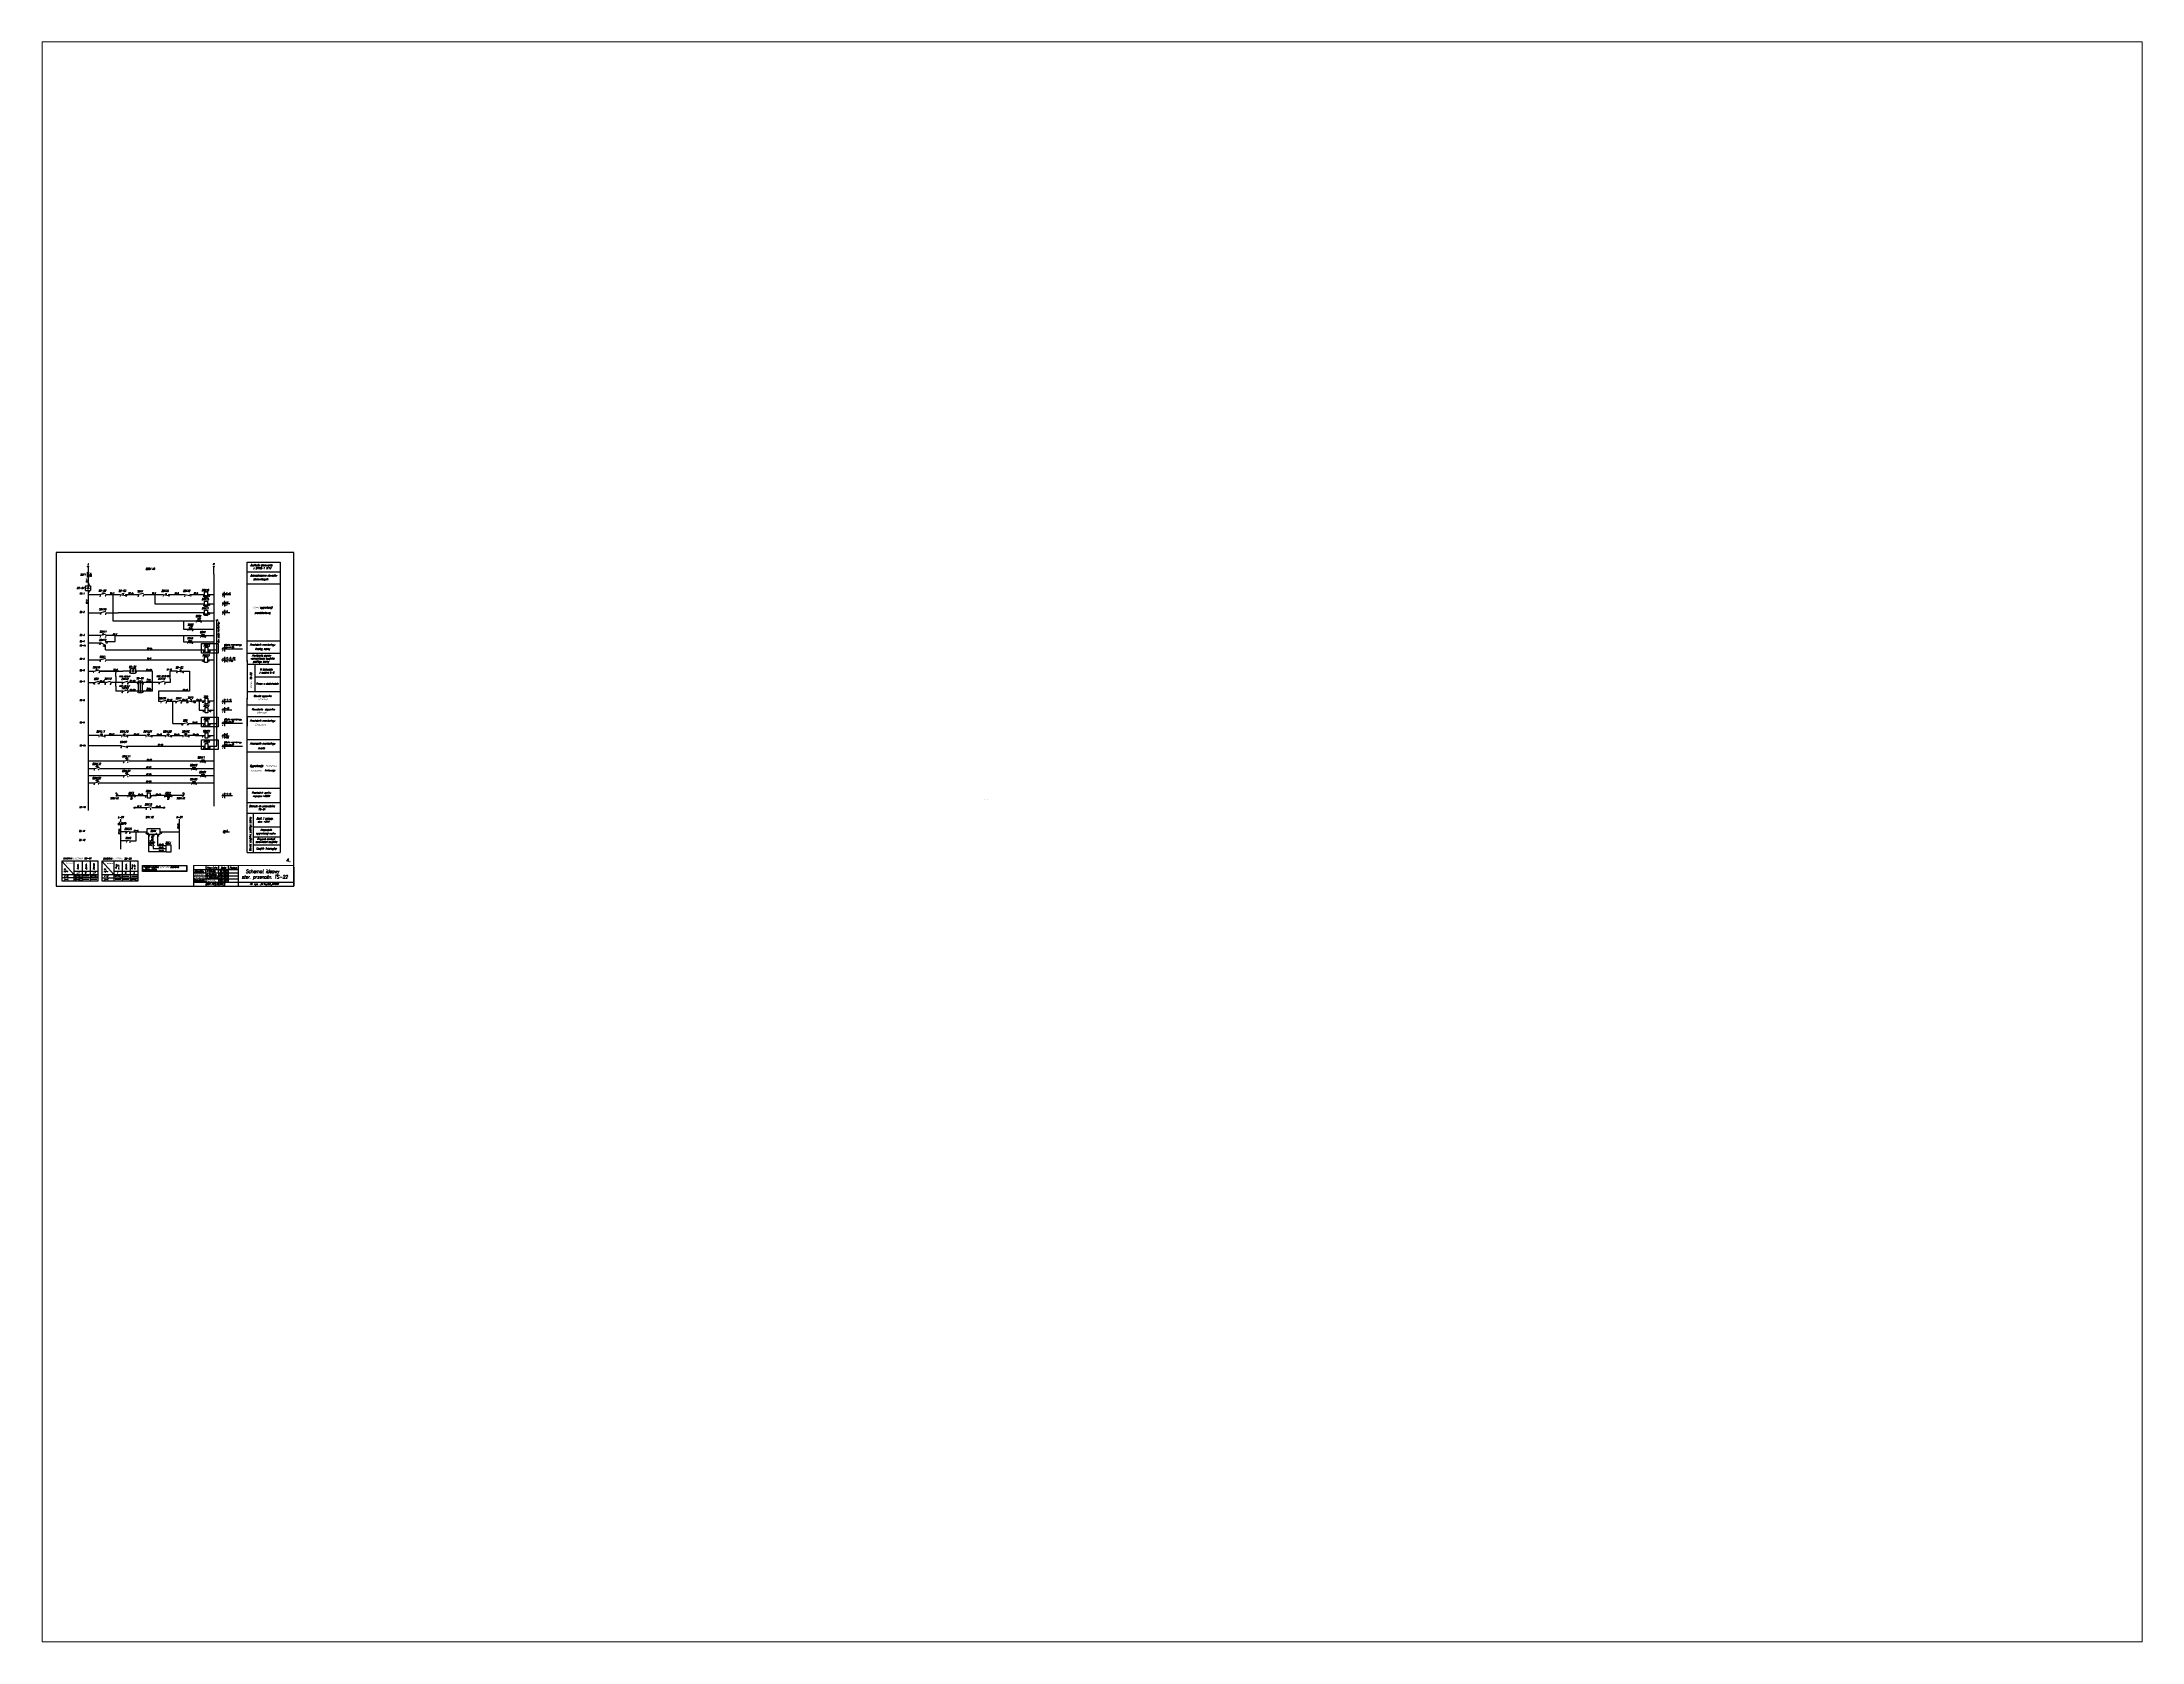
# Paper-space layout 'Arkusz1' of a CAD drawing. Extents: x 1.05 to 9.45, y 0.8 to 7.2.
# The model-space entities are those that its viewports show. They can reach past a viewport. Long polylines and large blocks are cut down to what shows.
import ezdxf
from ezdxf.enums import TextEntityAlignment as Align

# ---------------------------------------------------------------- set-up
doc = ezdxf.new("R2010")
doc.units = 0
doc.header["$MEASUREMENT"] = 0
doc.linetypes.add('DASHED2', pattern=[9.525, 6.35, -3.175])
doc.layers.get('0').update_dxf_attribs({"linetype": 'CONTINUOUS'})
doc.layers.add('LINIE', color=4, linetype='CONTINUOUS')
doc.layers.add('STYKI', color=4, linetype='CONTINUOUS')
doc.styles.add('ROMAND', font='romand', dxfattribs={"width": 0.9, "oblique": 15, "height": 3.5})
doc.styles.add('ROMANS', font='romans', dxfattribs={"width": 0.9, "oblique": 15, "height": 1.5})

msp = doc.modelspace()

# ---------------------------------------------------------------- linework, layer by layer
at = {"color": 7}
for p, q in [((278.4, 551.9), (278.4, 564.2)), ((337.6, 573), (395.7, 573)), ((337.6, 397.4), (337.6, 573)), ((395.5, 573), (395.5, 394.4)), ((53.3, 526.7), (54.7, 526.7)), ((55.9, 528.9), (57.3, 528.9)), ((55.9, 528.9), (55.9, 524.6)), ((57.4, 526.7), (58.8, 526.7)), ((58.7, 550.7), (63, 550.7)), ((296.9, 520.3), (296.9, 510.7)), ((337.6, 555.9), (395.7, 555.9)), ((337.6, 534.7), (395.7, 534.7)), ((56, 515.5), (78.5, 515.5)), ((56, 483.4), (78.5, 483.4)), ((81.7, 518.9), (84.3, 518.9)), ((81.7, 518.4), (81.7, 518.9)), ((82.7, 518.9), (82.7, 516.5)), ((83.3, 518.9), (83.3, 516.7)), ((84.3, 518.9), (84.3, 518.4)), ((87, 515.5), (113.1, 515.5)), ((87, 483.4), (109.5, 483.4)), ((99.9, 515.5), (99.9, 469.3)), ((159.7, 483.4), (109.5, 483.4)), ((113.1, 515.5), (113.1, 515.5)), ((116.7, 517.4), (119.4, 517.4)), ((116.7, 516.8), (116.7, 517.4)), ((117.8, 517.4), (117.8, 514.7)), ((118.3, 517.4), (118.3, 514.6)), ((119.4, 517.4), (119.4, 516.8)), ((122.2, 515.5), (122.2, 513.9)), ((122.2, 515.5), (145.3, 515.5)), ((153.8, 515.5), (188.9, 515.5)), ((262.2, 483.4), (159.7, 483.4)), ((174.3, 515.5), (174.3, 499.4)), ((174.3, 499.4), (262.2, 499.4)), ((188.9, 515.5), (188.9, 515.5)), ((193.6, 517.5), (193.6, 514.7)), ((194.1, 517.5), (194.1, 514.6)), ((198, 515.5), (198, 513.9)), ((198, 515.5), (227.1, 515.5)), ((236.2, 515.5), (236.2, 513.9)), ((236.2, 515.5), (262.2, 515.5)), ((267, 513.8), (262.2, 510.6)), ((262.2, 513.8), (267, 510.6)), ((262.2, 513.8), (267, 513.8)), ((262.2, 497.8), (267, 497.8)), ((262.2, 497.8), (267, 494.6)), ((267, 497.8), (262.2, 494.6)), ((267, 515.5), (278.4, 515.5)), ((267, 515.5), (269.9, 515.5)), ((267, 499.4), (278.4, 499.4)), ((267, 499.4), (269.7, 499.4)), ((269.9, 483.4), (267, 483.4)), ((267, 483.4), (278.4, 483.4)), ((293.2, 515.5), (306.6, 515.5)), ((293.3, 499.7), (306.6, 499.7)), ((293.3, 483.8), (306.6, 483.8)), ((297, 504.4), (297, 494.8)), ((297, 488.6), (297, 479)), ((305.6, 515.5), (308.4, 515.5)), ((82.4, 446.1), (82.4, 444.2)), ((83, 446.2), (83, 444.3)), ((99.9, 469.3), (159.7, 469.3)), ((159.7, 469.3), (249.6, 469.3)), ((225, 469.3), (225, 454.6)), ((225, 454.6), (234.7, 454.6)), ((234.7, 458.3), (239.9, 459.8)), ((234.7, 458.3), (236.5, 455.7)), ((239.9, 459.8), (238.4, 455.7)), ((240.1, 454.6), (278.4, 454.6)), ((249.5, 473), (254.7, 474.5)), ((249.5, 473), (251.3, 470.4)), ((254.7, 474.5), (253.1, 470.4)), ((254.9, 469.3), (278.4, 469.3)), ((254.9, 469.3), (257, 469.3)), ((267, 481.7), (262.2, 478.6)), ((262.2, 481.7), (267, 478.6)), ((262.2, 481.7), (267, 481.7)), ((285.4, 471.8), (282.7, 468.6)), ((78.5, 443.2), (56, 443.2)), ((56, 430.5), (78.5, 430.5)), ((104.1, 443.2), (87, 443.2)), ((87, 432.6), (104.1, 432.6)), ((87.1, 418), (87.1, 426)), ((87.1, 418), (263, 418)), ((104.1, 432.6), (104.1, 443.2)), ((104.1, 443.2), (257, 443.2)), ((225, 443.2), (225, 432.4)), ((225, 432.4), (232.4, 432.4)), ((230.1, 432.4), (234.4, 432.4)), ((232.4, 432.4), (234.4, 432.4)), ((234.4, 434.6), (238.7, 430.3)), ((238.7, 434.6), (234.4, 430.3)), ((238.7, 432.4), (278.4, 432.4)), ((257, 445.3), (261.3, 441.1)), ((261.3, 445.3), (257, 441.1)), ((261.3, 443.2), (262.4, 443.2)), ((261.3, 443.2), (264.5, 443.2)), ((262.4, 443.2), (278.4, 443.2)), ((267.8, 418), (284.1, 418)), ((292.3, 419.7), (328.8, 419.7)), ((297, 428), (297, 414.8)), ((337.6, 433.7), (395.5, 433.7)), ((337.6, 411.9), (395.5, 411.9)), ((56, 400.6), (78.5, 400.6)), ((56, 399.1), (56, 330.6)), ((56, 380.5), (66.8, 380.5)), ((70.7, 383.9), (70.7, 381.4)), ((71.2, 383.9), (71.2, 381.6)), ((110.2, 380.5), (75.3, 380.5)), ((75.5, 380.5), (110.2, 380.5)), ((110.2, 380.5), (75.5, 380.5)), ((87, 400.6), (262.2, 400.6)), ((105.4, 379.9), (105.4, 377.8)), ((105.4, 370.9), (105.4, 377.8)), ((110.2, 380.5), (117.3, 380.5)), ((131.1, 380.5), (117.3, 380.5)), ((132.8, 380.6), (134.1, 380.6)), ((135.4, 382.5), (136.7, 382.5)), ((135.4, 382.5), (135.4, 378.3)), ((136.8, 380.6), (138.2, 380.6)), ((170.1, 380.5), (139.8, 380.5)), ((170.1, 345.1), (170.1, 380.5)), ((201.3, 380.6), (214, 380.6)), ((201.3, 366), (201.3, 380.5)), ((218.2, 381.9), (218.2, 382.4)), ((218.2, 382.4), (220.9, 382.4)), ((219.3, 382.4), (219.3, 379.6)), ((219.8, 382.4), (219.8, 379.5)), ((220.9, 382.4), (220.9, 381.9)), ((223.1, 380.5), (223.1, 378.9)), ((223.1, 380.5), (235.2, 380.5)), ((267, 400.6), (278.4, 400.6)), ((278.4, 399.1), (278.4, 332)), ((291.8, 400.4), (316.9, 400.4)), ((297, 405.5), (297, 395.8)), ((337.6, 399.1), (337.6, 332.8)), ((337.6, 392.4), (395.5, 392.4)), ((350.9, 392.4), (350.9, 344.5)), ((395.5, 399.1), (395.5, 332.8)), ((56, 360.3), (66.8, 360.3)), ((65.7, 360.3), (66.8, 360.3)), ((87.1, 360.3), (75.3, 360.3)), ((117.3, 360.2), (95.5, 360.2)), ((105.4, 370.9), (105.4, 362.4)), ((105.4, 362.4), (105.4, 360.4)), ((105.4, 353.6), (105.4, 360.5)), ((105.4, 353.6), (105.4, 345.1)), ((117.3, 345.1), (105.4, 345.1)), ((145.2, 360.3), (125.9, 360.3)), ((145.2, 345.1), (126.1, 345.1)), ((146.5, 360.1), (147.5, 360.1)), ((146.5, 345.5), (147.5, 345.5)), ((148.4, 361.6), (148.4, 343.6)), ((148.4, 361.6), (149.5, 361.6)), ((149.6, 360.1), (150.6, 360.1)), ((149.6, 345.5), (150.6, 345.5)), ((182.4, 360.3), (151.8, 360.3)), ((170.1, 345.1), (151.8, 345.1)), ((180.4, 345.2), (180.4, 326.9)), ((201.3, 360.3), (191.4, 360.3)), ((201.3, 366), (201.3, 361)), ((201.3, 363), (201.3, 360.3)), ((337.6, 344.5), (395.5, 344.5)), ((350.9, 370.2), (395.5, 370.2)), ((395.5, 349.6), (395.5, 59.8)), ((56, 332.9), (56, 331.7)), ((56, 319.9), (56, 235.2)), ((185.2, 326.9), (180.4, 326.9)), ((206, 326.9), (194.2, 326.9)), ((211.7, 326.9), (199.3, 326.9)), ((206.2, 287.7), (206.1, 326.9)), ((220.2, 327.6), (232, 327.6)), ((232, 327.6), (233, 327.6)), ((237.7, 329.7), (237.7, 330.7)), ((239.3, 329.7), (237.7, 329.7)), ((237.7, 326.8), (237.7, 328.1)), ((237.7, 328.1), (239.3, 328.1)), ((239.3, 328.6), (239.3, 329.7)), ((239.3, 328.1), (239.3, 328.6)), ((242.1, 327.6), (262.8, 327.6)), ((242.1, 327.6), (242.1, 326)), ((252.3, 328.3), (252.3, 311.4)), ((252.3, 311.4), (263, 311.4)), ((267.6, 327.6), (279, 327.6)), ((267.8, 311.4), (279, 311.4)), ((267.8, 311.4), (269.6, 311.4)), ((292.3, 326.8), (310.2, 326.8)), ((292.3, 311.7), (310.2, 311.7)), ((297, 331.6), (297, 321.9)), ((297, 316.5), (297, 306.8)), ((337.6, 332.9), (337.6, 330.8)), ((337.6, 297.9), (337.6, 332.5)), ((337.6, 320.8), (395.5, 320.8)), ((337.6, 59.8), (337.6, 302.7)), ((337.6, 300.3), (395.5, 300.3)), ((337.6, 297.9), (337.6, 283.2)), ((75.1, 266.7), (56, 266.7)), ((80.2, 267.4), (80.2, 265.7)), ((115.2, 266.7), (84.3, 266.7)), ((84.3, 266.7), (84.3, 265.1)), ((110.8, 266.7), (110.8, 266.7)), ((120.2, 267.4), (120.2, 265.7)), ((124.3, 266.7), (124.3, 265.1)), ((158.2, 266.7), (124.3, 266.7)), ((163.2, 267.6), (163.2, 265.8)), ((167.3, 266.7), (167.3, 265.1)), ((167.3, 266.7), (192.8, 266.7)), ((197.8, 267.6), (197.8, 265.8)), ((201.9, 266.7), (223.6, 266.7)), ((201.9, 266.7), (201.9, 265.1)), ((206.2, 287.7), (223.7, 287.7)), ((228.7, 268), (228.7, 265.8)), ((232.6, 266.7), (232.6, 265.1)), ((245.2, 266.5), (232.6, 266.5)), ((232.8, 287.7), (263, 287.7)), ((245.2, 266.5), (263, 266.5)), ((267.8, 287.7), (284.1, 287.7)), ((267.8, 266.5), (278.4, 266.5)), ((278.4, 290.1), (278.4, 286.6)), ((292.3, 288.1), (328.8, 288.1)), ((292.3, 266), (305.6, 266)), ((297, 296.3), (297, 283.2)), ((297, 270.7), (297, 261.1)), ((115.2, 248.1), (56, 248.1)), ((110.8, 248.1), (110.8, 248.1)), ((124.3, 247.9), (263, 247.9)), ((124.3, 247.9), (124.3, 246.5)), ((124.6, 224.8), (124.6, 222.7)), ((261.3, 223.7), (257, 219.5)), ((257, 223.7), (261.3, 219.5)), ((267.8, 247.9), (284, 247.9)), ((292.3, 247.5), (328.8, 247.5)), ((297, 255.8), (297, 242.7)), ((337.6, 259.5), (395.5, 259.5)), ((337.6, 237.9), (395.5, 237.9)), ((56, 221.6), (120.2, 221.6)), ((56, 208.4), (67.8, 208.4)), ((56, 195.9), (120.2, 195.9)), ((72.3, 211.2), (72.3, 209.5)), ((72.3, 186), (72.3, 184.2)), ((76.3, 208.4), (239.9, 208.4)), ((124.4, 198.9), (124.4, 197)), ((128.7, 221.6), (257, 221.6)), ((128.7, 195.9), (257, 195.9)), ((232.4, 208.4), (236.7, 208.4)), ((236.7, 208.4), (241, 208.4)), ((241, 210.5), (245.3, 206.2)), ((245.3, 210.5), (241, 206.2)), ((245.3, 208.4), (257, 208.4)), ((257, 208.4), (278.4, 208.4)), ((261.3, 198.1), (257, 193.8)), ((257, 198.1), (261.3, 193.8)), ((261.3, 221.6), (278.4, 221.6)), ((261.3, 221.6), (264.5, 221.6)), ((261.3, 195.9), (278.4, 195.9)), ((261.3, 195.9), (264.5, 195.9)), ((56, 183.1), (67.8, 183.1)), ((76.3, 183.1), (239.9, 183.1)), ((108.6, 162.1), (105.9, 159)), ((108.3, 160.6), (160.9, 160.6)), ((130.9, 156.2), (135.1, 156.2)), ((165.7, 160.6), (176.9, 160.6)), ((223, 160.6), (170.4, 160.6)), ((200.4, 156.2), (196.2, 156.2)), ((225.4, 162.2), (222.7, 159)), ((232.4, 183.1), (236.7, 183.1)), ((236.7, 183.1), (241, 183.1)), ((245.3, 185.2), (241, 181)), ((241, 185.2), (245.3, 181)), ((245.3, 183.1), (257, 183.1)), ((257, 183.1), (257, 183.1)), ((257, 183.1), (278.4, 183.1)), ((292.7, 160.5), (311.6, 160.5)), ((297, 165.3), (297, 155.6)), ((337.6, 173.5), (395.5, 173.5)), ((360, 167), (359.7, 166.5)), ((111, 111.6), (112.3, 112)), ((111.4, 110.4), (111, 111.6)), ((139.7, 140.6), (137, 137.5)), ((139.4, 139.1), (159.7, 139.1)), ((169, 139.1), (189.2, 139.1)), ((191.6, 140.6), (188.9, 137.5)), ((337.6, 147.9), (395.5, 147.9)), ((337.6, 129.1), (395.5, 129.1)), ((348.1, 129.1), (348.1, 59.8)), ((108.8, 110.8), (109.9, 111.2)), ((109.4, 108.9), (112.8, 110.1)), ((109.4, 108.9), (110.1, 109.4)), ((109.4, 108.9), (110.1, 109.3)), ((109.4, 108.9), (110.1, 109.3)), ((109.4, 108.9), (110.2, 109.1)), ((109.4, 108.9), (110.2, 109)), ((109.4, 108.9), (110.2, 109)), ((109.9, 111.2), (110.3, 110.1)), ((110.1, 109.4), (110.2, 109)), ((110.3, 110.1), (111.4, 110.4)), ((124.2, 96.4), (113.5, 96.4)), ((124.2, 80.3), (113.5, 80.3)), ((129.5, 96.4), (148.8, 96.4)), ((129.5, 80.2), (141, 80.2)), ((141, 80.2), (141, 96.4)), ((148.8, 96.4), (160.5, 96.4)), ((163.2, 91.4), (163.2, 61.4)), ((169.8, 78.1), (170.4, 78.1)), ((169.8, 78.1), (169.8, 74.8)), ((169.8, 76.8), (171.9, 76.8)), ((169.8, 76.1), (171.8, 76.1)), ((169.8, 74.8), (170.4, 74.8)), ((171, 78.3), (171, 91.4)), ((172.3, 78.3), (171, 73)), ((171, 78.3), (172.3, 78.3)), ((179, 91.4), (179, 72)), ((183, 96.4), (217.1, 96.4)), ((294.4, 96.5), (306.3, 96.5)), ((297.4, 99.5), (297.4, 93.5)), ((348.1, 105.1), (395.5, 105.1)), ((348.1, 87.7), (395.5, 87.7)), ((375.5, 100.9), (375.1, 100.5)), ((9.8, 44.6), (9.8, 9.7)), ((73.9, 44.6), (9.8, 44.6)), ((9.8, 44.6), (31.2, 21.1)), ((31.2, 44.6), (31.2, 9.7)), ((45.4, 44.6), (45.4, 9.7)), ((59.7, 44.6), (59.7, 9.7)), ((73.9, 9.7), (73.9, 44.6)), ((80.5, 44.5), (80.5, 9.5)), ((144.7, 44.5), (80.5, 44.5)), ((80.5, 44.5), (101.9, 20.9)), ((101.9, 44.5), (101.9, 9.5)), ((116.2, 44.5), (116.2, 9.5)), ((130.4, 44.5), (130.4, 9.5)), ((144.7, 9.5), (144.7, 44.5)), ((163.2, 61.4), (194.3, 61.4)), ((171, 70.6), (171, 73)), ((171, 70.6), (171, 66.7)), ((171, 66.7), (194.3, 66.7)), ((179, 72), (194.3, 72)), ((337.6, 59.8), (395.5, 59.8)), ((348.1, 73), (395.5, 73)), ((9.8, 21.1), (73.9, 21.1)), ((9.8, 15.4), (73.9, 15.4)), ((9.8, 9.7), (16.9, 9.7)), ((16.9, 9.7), (73.9, 9.7)), ((31.2, 26.8), (73.9, 26.8)), ((80.5, 20.9), (144.7, 20.9)), ((80.5, 15.2), (144.7, 15.2)), ((80.5, 9.5), (87.7, 9.5)), ((87.7, 9.5), (144.7, 9.5)), ((101.9, 26.6), (144.7, 26.6)), ((242.2, 29.4), (321.2, 29.4)), ((242.2, 23.8), (321.2, 23.8)), ((242.2, 18.4), (321.3, 18.4)), ((242.2, 12.9), (321.2, 12.9)), ((274.9, 0.5), (274.9, 0.5)), ((274.9, 0.5), (274.9, 0.5)), ((286.4, 36.9), (286.5, 29.4)), ((286.5, 23.8), (286.5, 7.2)), ((304, 36.9), (304, 29.7)), ((304, 23.8), (304, 7.2))]:
    msp.add_line(p, q, dxfattribs=at)
for p, q in [((284, 248), (284, 469)), ((87, 432.6), (87, 431)), ((235.2, 380.5), (235.2, 345.2)), ((202.3, 345.2), (180.4, 345.2)), ((235.2, 345.2), (202.3, 345.2)), ((264.3, 23.8), (264.3, 29.4)), ((286.5, 23.8), (286.5, 29.4)), ((304, 29.7), (304, 23.8))]:
    msp.add_line(p, q)
at = {"linetype": 'DASHED2', "ltscale": 0.5}
for p, q in [((256.7, 429), (286.2, 429)), ((256.7, 412), (256.7, 429)), ((286.2, 412), (256.7, 412)), ((286.2, 429), (286.2, 412)), ((256.7, 281.7), (256.7, 298.7)), ((256.7, 298.7), (286.2, 298.7)), ((286.2, 298.7), (286.2, 281.7)), ((286.2, 281.7), (256.7, 281.7)), ((256.7, 258.9), (286.2, 258.9)), ((256.7, 241.9), (256.7, 258.9)), ((286.2, 241.9), (256.7, 241.9)), ((286.2, 258.9), (286.2, 241.9))]:
    msp.add_line(p, q, dxfattribs=at)
msp.add_lwpolyline([(0, 0), (420, 0), (420, 590), (0, 590)], close=True)
at = {"color": 7}
for points in [[(51.7, 522.9), (51.7, 531), (60.4, 531)], [(51.7, 522.9), (60.4, 522.9)], [(60.4, 531), (60.4, 522.9)], [(131.1, 376.6), (131.1, 384.7), (139.8, 384.7)], [(131.1, 376.6), (139.8, 376.6)], [(139.8, 384.7), (139.8, 376.6)], [(145.2, 342.5), (145.2, 363.2), (151.8, 363.2)], [(145.2, 342.5), (151.8, 342.5)], [(151.8, 363.2), (151.8, 342.5)]]:
    msp.add_lwpolyline(points, dxfattribs=at)
for points in [[(55, 546.5), (55, 555), (57.1, 555), (57.1, 546.5)], [(262.2, 510.6), (262.2, 520.3), (267, 520.3), (267, 510.6)], [(262.2, 494.6), (262.2, 504.2), (267, 504.2), (267, 494.6)], [(262.2, 478.6), (262.2, 488.2), (267, 488.2), (267, 478.6)], [(234.7, 453.6), (234.7, 455.7), (240.1, 455.7), (240.1, 453.6)], [(249.6, 468.3), (249.6, 470.4), (254.9, 470.4), (254.9, 468.3)], [(234.4, 430.3), (234.4, 434.6), (238.7, 434.6), (238.7, 430.3)], [(257, 441.1), (257, 445.3), (261.3, 445.3), (261.3, 441.1)], [(263, 413.2), (263, 422.8), (267.8, 422.8), (267.8, 413.2)], [(262.2, 395.8), (262.2, 405.4), (267, 405.4), (267, 395.8)], [(262.8, 322.7), (262.8, 332.3), (267.6, 332.3), (267.6, 322.7)], [(263, 306.5), (263, 316.2), (267.8, 316.2), (267.8, 306.5)], [(79.1, 267.4), (79.1, 269.6), (81.2, 269.6), (81.2, 267.4)], [(119.1, 267.4), (119.1, 269.5), (121.2, 269.5), (121.2, 267.4)], [(162.1, 267.6), (162.1, 269.7), (164.3, 269.7), (164.3, 267.6)], [(196.8, 267.6), (196.8, 269.7), (198.9, 269.7), (198.9, 267.6)], [(227.6, 268), (227.6, 270.2), (229.8, 270.2), (229.8, 268)], [(263, 282.8), (263, 292.4), (267.8, 292.4), (267.8, 282.8)], [(263, 261.6), (263, 271.2), (267.8, 271.2), (267.8, 261.6)], [(123.5, 224.8), (123.5, 227), (125.7, 227), (125.7, 224.8)], [(257, 219.5), (257, 223.7), (261.3, 223.7), (261.3, 219.5)], [(263, 243.1), (263, 252.7), (267.8, 252.7), (267.8, 243.1)], [(71.2, 211.2), (71.2, 213.3), (73.3, 213.3), (73.3, 211.2)], [(71.2, 186), (71.2, 188.1), (73.3, 188.1), (73.3, 186)], [(123.4, 198.9), (123.4, 201.1), (125.5, 201.1), (125.5, 198.9)], [(241, 206.2), (241, 210.5), (245.3, 210.5), (245.3, 206.2)], [(257, 193.8), (257, 198.1), (261.3, 198.1), (261.3, 193.8)], [(128.4, 159.5), (128.4, 161.6), (137.9, 161.6), (137.9, 159.5)], [(160.9, 155.8), (160.9, 165.3), (165.7, 165.3), (165.7, 155.8)], [(202.9, 159.5), (202.9, 161.6), (193.4, 161.6), (193.4, 159.5)], [(241, 181), (241, 185.2), (245.3, 185.2), (245.3, 181)], [(160.5, 91.4), (160.5, 101.9), (183, 101.9), (183, 91.4)], [(194.3, 60.1), (194.3, 73.3), (202.2, 73.3), (202.2, 60.1)]]:
    msp.add_lwpolyline(points, close=True, dxfattribs=at)
for points, const_width in [([(55.7, 515.5, 1), (56.4, 515.5, 1)], 0.66), ([(55.7, 483.4, 1), (56.4, 483.4, 1)], 0.66), ([(99.5, 515.5, 1), (100.2, 515.5, 1)], 0.66), ([(99.5, 483.4, 1), (100.2, 483.4, 1)], 0.66), ([(174, 515.5, 1), (174.7, 515.5, 1)], 0.66), ([(278.1, 515.5, 1), (278.8, 515.5, 1)], 0.66), ([(278.1, 499.4, 1), (278.8, 499.4, 1)], 0.66), ([(278.1, 483.4, 1), (278.8, 483.4, 1)], 0.66), ([(224.6, 469.3, 1), (225.3, 469.3, 1)], 0.66), ([(278.1, 469.3, 1), (278.8, 469.3, 1)], 0.66), ([(278.1, 454.6, 1), (278.8, 454.6, 1)], 0.66), ([(55.7, 443.2, 1), (56.4, 443.2, 1)], 0.66), ([(55.7, 430.5, 1), (56.4, 430.5, 1)], 0.66), ([(103.8, 443.2, 1), (104.5, 443.2, 1)], 0.66), ([(224.6, 443.2, 1), (225.3, 443.2, 1)], 0.66), ([(278.1, 443.2, 1), (278.8, 443.2, 1)], 0.66), ([(278.1, 432.4, 1), (278.8, 432.4, 1)], 0.66), ([(283.8, 418.2, 1), (284.5, 418.2, 1)], 0.66), ([(55.7, 400.6, 1), (56.4, 400.6, 1)], 0.66), ([(55.7, 380.5, 1), (56.4, 380.5, 1)], 0.66), ([(105, 380.5, 1), (105.7, 380.5, 1)], 0.66), ([(278.1, 400.6, 1), (278.8, 400.6, 1)], 0.66), ([(55.7, 360.3, 1), (56.4, 360.3, 1)], 0.66), ([(105.1, 360.2, 1), (105.7, 360.2, 1)], 0.66), ([(169.7, 360.3, 1), (170.4, 360.3, 1)], 0.66), ([(205.7, 326.8, 1), (206.4, 326.8, 1)], 0.66), ([(251.9, 327.6, 1), (252.6, 327.6, 1)], 0.66), ([(278, 327.7, 1), (278.7, 327.7, 1)], 0.66), ([(278, 311.4, 1), (278.7, 311.4, 1)], 0.66), ([(55.8, 266.7, 1), (56.4, 266.7, 1)], 0.66), ([(278.1, 266.4, 1), (278.8, 266.4, 1)], 0.66), ([(283.8, 287.5, 1), (284.4, 287.5, 1)], 0.66), ([(55.7, 248, 1), (56.4, 248, 1)], 0.66), ([(55.7, 221.6, 1), (56.4, 221.6, 1)], 0.66), ([(55.7, 208.4, 1), (56.4, 208.4, 1)], 0.66), ([(55.7, 195.9, 1), (56.4, 195.9, 1)], 0.66), ([(278.1, 221.6, 1), (278.8, 221.6, 1)], 0.66), ([(278.1, 208.4, 1), (278.8, 208.4, 1)], 0.66), ([(278.1, 195.9, 1), (278.8, 195.9, 1)], 0.66), ([(55.7, 183.1, 1), (56.4, 183.1, 1)], 0.66), ([(278.1, 183.1, 1), (278.8, 183.1, 1)], 0.66), ([(113.2, 96.4, 1), (113.8, 96.4, 1)], 0.594), ([(113.2, 80.3, 1), (113.8, 80.3, 1)], 0.594), ([(140.5, 96.4, 1), (141.2, 96.4, 1)], 0.66), ([(216.8, 96.4, 1), (217.4, 96.4, 1)], 0.66)]:
    msp.add_lwpolyline(points, format="xyb", close=True, dxfattribs=dict(at, const_width=const_width))
for points in [[(1641.4, 153.5), (1641.4, 153.5)], [(1645.1, 153.5), (1645.1, 153.5)]]:
    msp.add_lwpolyline(points)
for centre, radius in [((56, 565.2), 0.924), ((278.4, 565.1), 0.924), ((284.1, 470.1), 1.06), ((107.2, 160.6), 1.06), ((224.1, 160.6), 1.06), ((138.4, 139.1), 1.06), ((190.3, 139.1), 1.06)]:
    msp.add_circle(centre, radius, dxfattribs=at)
for centre, radius, start, end in [((193.9, 516.5), 1.07, 0, 180), ((82.7, 447.3), 1.22, 195.8066, 344.1934), ((82.6, 445.1), 1.1, 0, 180), ((70.9, 382.9), 1.1, 0, 180)]:
    msp.add_arc(centre, radius, start, end, dxfattribs=at)
at = {"layer": 'LINIE', "color": 7}
for p, q in [((242.2, 36.9), (420, 37.1)), ((242.2, 36.9), (242.2, 0.5)), ((242.6, 7.2), (419.8, 7.2)), ((264.3, 36.9), (264.3, 29.4)), ((264.3, 23.8), (264.3, 7.2)), ((321.3, 36.9), (321.3, 0.5)), ((420, 33.7), (420, 0.5)), ((420, 0.5), (420, 0.5))]:
    msp.add_line(p, q, dxfattribs=at)
at = {"layer": 'STYKI', "color": 7}
for p, q in [((56, 564.2), (56, 531)), ((56, 523), (56, 398.1)), ((278.4, 551.9), (278.4, 395.6)), ((87, 517.6), (78.5, 515.5)), ((87, 485.5), (78.5, 483.4)), ((113.1, 515.5), (122.2, 513.9)), ((153.8, 517.6), (145.2, 515.5)), ((188.9, 515.5), (198, 513.9)), ((227.1, 515.5), (236.2, 513.9)), ((87, 445.3), (78.5, 443.2)), ((87.6, 425.8), (78.5, 430.5)), ((66.8, 380.5), (75.5, 382.6)), ((87, 402.7), (78.5, 400.6)), ((214, 380.5), (223.1, 378.9)), ((66.8, 360.3), (75.5, 362.5)), ((87.1, 360.3), (95.7, 362.5)), ((117.2, 345.1), (126.1, 347.4)), ((117.3, 360.2), (126.2, 362.5)), ((182.4, 360.3), (191.4, 362.9)), ((278.4, 349.6), (278.4, 141.6)), ((56, 332.5), (56, 302.8)), ((185.4, 326.9), (193.9, 329.1)), ((211.9, 326.9), (220.4, 329.1)), ((233, 327.6), (242.1, 326)), ((75.1, 266.7), (84.2, 265.1)), ((115.2, 266.7), (124.3, 265.1)), ((158.2, 266.7), (167.3, 265.1)), ((192.8, 266.7), (201.9, 265.1)), ((223.6, 266.7), (232.6, 265.1)), ((223.7, 287.7), (232.4, 289.8)), ((56, 235.2), (56, 133.7)), ((115.2, 248.1), (124.3, 246.5)), ((120.2, 221.6), (128.7, 223.7)), ((67.8, 208.4), (76.3, 210.5)), ((120.2, 195.9), (128.7, 198.1)), ((67.8, 183.1), (76.3, 185.2)), ((113.5, 107.7), (111.8, 113.7)), ((113.5, 118.8), (113.5, 113.7)), ((159.7, 139.1), (168.3, 141.2)), ((217.1, 118.8), (217.1, 105.8)), ((113.5, 107.7), (113.5, 105.8)), ((113.5, 105.8), (113.5, 86.4)), ((113.5, 91), (113.5, 65.9)), ((124.2, 96.4), (129.6, 98)), ((124.2, 80.3), (129.6, 81.9)), ((217.1, 105.8), (217.1, 65.9)), ((32.6, 19.7), (44, 16.8)), ((44, 19.7), (32.6, 16.8)), ((44, 14), (32.6, 11.1)), ((32.6, 14), (44, 11.1)), ((47.6, 18.3), (57.5, 18.3)), ((47.6, 12.6), (57.5, 12.6)), ((72.5, 19.7), (61.1, 16.8)), ((61.1, 19.7), (72.5, 16.8)), ((61.8, 12.6), (71.8, 12.6)), ((103.4, 19.5), (114.8, 16.7)), ((114.8, 19.5), (103.4, 16.7)), ((104, 12.4), (113.9, 12.4)), ((118.3, 18.1), (128.3, 18.1)), ((118.3, 12.4), (128.3, 12.4)), ((143.3, 13.9), (131.9, 11)), ((131.9, 13.9), (143.3, 11)), ((132.8, 18.1), (142.8, 18.1)), ((152.6, 26.4), (152.6, 37)), ((152.6, 37), (230.6, 37)), ((230.6, 26.4), (152.6, 26.4)), ((153.1, 26.9), (153.1, 36.5)), ((153.1, 36.5), (230.2, 36.5)), ((230.2, 26.9), (153.1, 26.9)), ((230.2, 36.5), (230.2, 26.9)), ((230.6, 37), (230.6, 26.4))]:
    msp.add_line(p, q, dxfattribs=at)

# ---------------------------------------------------------------- texts
at = {"color": 7}
for s, height, style, oblique, width, p in [('L', 3.21, 'ROMAND', 15, 0.9, (55.3, 568.2)), ('220V AC', 3.21, 'ROMAND', 15, 0.9, (157.7, 559.6)), ('N', 3.21, 'ROMAND', 15, 0.9, (276.7, 568.2)), ('Zasilanie sterowania', 3.168, 'ROMANS', 15, 0.9, (342.9, 566.1)), ('z SPWS-1 1F17', 3.168, 'ROMANS', 15, 0.9, (348.2, 560.7)), ('22-S1', 3.21, 'ROMAND', 15, 0.9, (36.1, 525.6)), ('22F1', 3.21, 'ROMAND', 15, 0.9, (42.4, 549.4)), ('2', 2.14, 'ROMANS', 15, 0.9, (56.7, 519.3)), ('1', 2.14, 'ROMANS', 15, 0.9, (57, 532.3)), ('25', 2.14, 'ROMANS', 15, 0.9, (58.7, 547.5)), ('6', 2.14, 'ROMANS', 15, 0.9, (60, 551.6)), ('22-S2', 3.21, 'ROMAND', 15, 0.9, (74.6, 521.1)), ('22-S3', 3.21, 'ROMAND', 15, 0.9, (109.9, 520.8)), ('22K1', 3.21, 'ROMAND', 15, 0.9, (143.1, 519.8)), ('22K15', 3.21, 'ROMAND', 15, 0.9, (185.7, 520.8)), ('22K12', 3.21, 'ROMAND', 15, 0.9, (223.9, 520.8)), ('22K10', 3.21, 'ROMAND', 15, 0.9, (257, 521.9)), ('Zabezpieczenie obwodów', 3.168, 'ROMANS', 15, 0.8, (342.9, 547.9)), ('sterowniczych', 3.168, 'ROMANS', 15, 0.8, (348.2, 541.3)), ('22-2', 2.64, 'ROMANS', 15, 0.8, (41.1, 483.6)), ('22-1', 2.64, 'ROMANS', 15, 0.8, (41.2, 516.1)), ('22K10', 3.21, 'ROMAND', 15, 0.9, (75.4, 488)), ('3', 2.14, 'ROMANS', 15, 0.9, (76.3, 512.3)), ('4', 2.14, 'ROMANS', 15, 0.9, (86, 512.3)), ('22-3', 2.14, 'ROMANS', 15, 0.9, (94.8, 517)), ('1', 2.14, 'ROMANS', 15, 0.9, (112.1, 512.3)), ('2', 2.14, 'ROMANS', 15, 0.9, (122.8, 512.3)), ('22-3a', 2.14, 'ROMANS', 15, 0.9, (127.4, 517)), ('S', 2.14, 'ROMANS', 15, 0.9, (143.8, 512.3)), ('V', 2.14, 'ROMANS', 15, 0.9, (152.7, 512.3)), ('22-4', 2.14, 'ROMANS', 15, 0.9, (169, 517.2)), ('1', 2.14, 'ROMANS', 15, 0.9, (187.8, 512.3)), ('4', 2.14, 'ROMANS', 15, 0.9, (198.5, 512.3)), ('22-5', 2.14, 'ROMANS', 15, 0.9, (209.1, 517.2)), ('3', 2.14, 'ROMANS', 15, 0.9, (226, 512.3)), ('1', 2.14, 'ROMANS', 15, 0.9, (236.7, 512.3)), ('22-6', 2.14, 'ROMANS', 15, 0.9, (243.1, 517.2)), ('22K15', 3.21, 'ROMAND', 15, 0.9, (257, 505.9)), ('22K11', 3.21, 'ROMAND', 15, 0.9, (257, 489.8)), ('2', 2.14, 'ROMANS', 15, 0.9, (259.2, 512.3)), ('2', 2.14, 'ROMANS', 15, 0.9, (259.2, 496.2)), ('10', 2.14, 'ROMANS', 15, 0.9, (267.7, 512.3)), ('10', 2.14, 'ROMANS', 15, 0.9, (267.7, 496.2)), ('z', 2.64, 'ROMANS', 15, 0.8, (293.4, 484.8)), ('z', 2.64, 'ROMANS', 15, 0.8, (293.5, 516.5)), ('z', 2.64, 'ROMANS', 15, 0.8, (293.5, 500.5)), ('r', 2.64, 'ROMANS', 15, 0.8, (293.5, 512.1)), ('r', 2.64, 'ROMANS', 15, 0.8, (293.5, 496.1)), ('-2,-6', 2.64, 'ROMANS', 15, 0.8, (297.2, 516.4)), ('-11', 2.64, 'ROMANS', 15, 0.8, (297.5, 500.5)), ('-1', 2.64, 'ROMANS', 15, 0.8, (297.6, 496.1)), ('-3', 2.64, 'ROMANS', 15, 0.8, (297.8, 485.1)), ('Układ sygnalizacji', 3.168, 'ROMANS', 15, 0.8, (348.2, 491.2)), ('przedstartowej', 3.168, 'ROMANS', 15, 0.8, (350.8, 481.9)), ('22-3', 2.64, 'ROMANS', 15, 0.8, (41.1, 442.9)), ('22K11', 3.21, 'ROMAND', 15, 0.9, (76.3, 448.4)), ('11', 2.14, 'ROMANS', 15, 0.9, (76.3, 480.2)), ('9', 2.14, 'ROMANS', 15, 0.9, (86, 480.2)), ('22-7', 2.14, 'ROMANS', 15, 0.9, (99.9, 444.5)), ('22B2', 3.21, 'ROMAND', 15, 0.9, (232, 461)), ('1    ', 2.14, 'ROMANS', 15, 0.9, (231.5, 451.4)), ('2', 2.14, 'ROMANS', 15, 0.9, (240.1, 451.4)), ('22B1', 3.21, 'ROMAND', 15, 0.9, (246.2, 475.9)), ('1    ', 2.14, 'ROMANS', 15, 0.9, (246.3, 466.1)), ('22H1', 3.21, 'ROMAND', 15, 0.9, (253.7, 447.5)), ('2', 2.14, 'ROMANS', 15, 0.9, (254.9, 466.1)), ('2', 2.14, 'ROMANS', 15, 0.9, (259.2, 480.2)), ('10', 2.14, 'ROMANS', 15, 0.9, (267.7, 480.2)), ('r', 2.64, 'ROMANS', 15, 0.8, (293.5, 480.2)), ('22-4', 2.64, 'ROMANS', 15, 0.8, (41.1, 431.6)), ('22-4a', 2.64, 'ROMANS', 15, 0.8, (41.1, 424.4)), ('22K12', 3.21, 'ROMAND', 15, 0.9, (75.3, 433.8)), ('12', 2.14, 'ROMANS', 15, 0.9, (75, 427.3)), ('1', 2.14, 'ROMANS', 15, 0.9, (76.3, 440)), ('10', 2.14, 'ROMANS', 15, 0.9, (82, 423.6)), ('3', 2.14, 'ROMANS', 15, 0.9, (86, 440)), ('11', 2.14, 'ROMANS', 15, 0.9, (87.3, 429.4)), ('22-7a', 2.14, 'ROMANS', 15, 0.9, (160.4, 419.2)), ('22H2', 3.21, 'ROMAND', 15, 0.9, (231.2, 436.7)), ('1    ', 2.14, 'ROMANS', 15, 0.9, (231.2, 429.2)), ('2', 2.14, 'ROMANS', 15, 0.9, (239.7, 429.2)), ('1    ', 2.14, 'ROMANS', 15, 0.9, (253.8, 439.9)), ('22K12', 3.21, 'ROMAND', 15, 0.9, (258.2, 406.5)), ('2', 2.14, 'ROMANS', 15, 0.9, (259.2, 413.8)), ('KM23', 3.21, 'ROMAND', 15, 0.9, (260.4, 424)), ('2', 2.14, 'ROMANS', 15, 0.9, (262.4, 440)), ('10', 2.14, 'ROMANS', 15, 0.9, (268.5, 413.8)), ('z', 2.64, 'ROMANS', 15, 0.8, (293.5, 420.4)), ('r', 2.64, 'ROMANS', 15, 0.8, (293.5, 415.5)), ('Szafa monitoringu', 2.64, 'ROMANS', 15, 0.8, (298.4, 425.5)), ('obw.nr.23', 2.64, 'ROMANS', 15, 0.8, (298.4, 421.3)), ('Przekaźnik monitoringu', 3.168, 'ROMANS', 15, 0.8, (342.2, 425.5)), ('Powielenie styków', 3.168, 'ROMANS', 15, 0.8, (345.9, 406.2)), ('Poślizg taśmy', 3.168, 'ROMANS', 15, 0.8, (351.3, 418)), ('22-5', 2.64, 'ROMANS', 15, 0.8, (41.1, 400.9)), ('22-6', 2.64, 'ROMANS', 15, 0.8, (41.1, 380.5)), ('22K10', 3.21, 'ROMAND', 15, 0.9, (64.3, 385.5)), ('1', 2.14, 'ROMANS', 15, 0.9, (64.9, 377.3)), ('3', 2.14, 'ROMANS', 15, 0.9, (74.5, 377.3)), ('22W1', 3.21, 'ROMAND', 15, 0.9, (76.3, 404)), ('6', 2.14, 'ROMANS', 15, 0.9, (76.4, 397.4)), ('7', 2.14, 'ROMANS', 15, 0.9, (86, 397.4)), ('22-9', 2.14, 'ROMANS', 15, 0.9, (100.8, 382)), ('BLOK. OD S-2', 2.138, 'ROMANS', 15, 0.8, (111.5, 370)), ('22-S1', 3.21, 'ROMAND', 15, 0.9, (128.1, 386.2)), ('3', 2.14, 'ROMANS', 15, 0.9, (128.4, 377.1)), ('4', 2.14, 'ROMANS', 15, 0.9, (140.1, 377.1)), ('22-10c', 2.14, 'ROMANS', 15, 0.9, (158.6, 381.8)), ('22-8', 2.14, 'ROMANS', 15, 0.9, (160.2, 401.8)), ('BLOK. OD TS-23', 2.138, 'ROMANS', 15, 0.8, (177.2, 370.3)), ('22-10', 2.14, 'ROMANS', 15, 0.9, (194.8, 382)), ('22-S3', 3.21, 'ROMAND', 15, 0.9, (210.8, 385.1)), ('5', 2.14, 'ROMANS', 15, 0.9, (212.1, 377.3)), ('6', 2.14, 'ROMANS', 15, 0.9, (223, 377.3)), ('13', 2.14, 'ROMANS', 15, 0.9, (257, 397.4)), ('14', 2.14, 'ROMANS', 15, 0.9, (267.7, 397.4)), ('z', 2.64, 'ROMANS', 15, 0.8, (293.5, 401.5)), ('r', 2.64, 'ROMANS', 15, 0.8, (293.5, 397.3)), ('-4,-7,-10', 2.64, 'ROMANS', 15, 0.8, (297.8, 402.1)), ('-1, -4a', 2.64, 'ROMANS', 15, 0.8, (297.8, 397)), ('wzmacniacza czujnika', 3.168, 'ROMANS', 15, 0.8, (343.3, 401.1)), ('poślizgu taśmy', 3.168, 'ROMANS', 15, 0.8, (347.6, 395.6)), ('z suszką S-2 ', 3.168, 'ROMANS', 15, 0.8, (358.5, 376.2)), ('W blokadzie ', 3.168, 'ROMANS', 15, 0.8, (360, 381.6)), ('22-7', 2.64, 'ROMANS', 15, 0.8, (41.1, 360.7)), ('43', 2.14, 'ROMANS', 15, 0.9, (64.6, 357.1)), ('22Q', 3.21, 'ROMAND', 15, 0.9, (66.5, 365.1)), ('44', 2.14, 'ROMANS', 15, 0.9, (72.9, 357.1)), ('22-21', 2.14, 'ROMANS', 15, 0.9, (76.5, 361.4)), ('22K12', 3.21, 'ROMAND', 15, 0.9, (84.9, 365.3)), ('9', 2.14, 'ROMANS', 15, 0.9, (85.3, 356.7)), ('8', 2.14, 'ROMANS', 15, 0.9, (95, 356.7)), ('BLOK. OD S-1', 2.138, 'ROMANS', 15, 0.8, (111.4, 353)), ('24K12', 3.21, 'ROMAND', 15, 0.9, (114.9, 365.2)), ('9', 2.14, 'ROMANS', 15, 0.9, (115.6, 357.1)), ('6', 2.14, 'ROMANS', 15, 0.9, (115.5, 342.1)), ('14K12', 3.21, 'ROMAND', 15, 0.9, (114.8, 348.5)), ('5', 2.14, 'ROMANS', 15, 0.9, (125.2, 342.1)), ('8', 2.14, 'ROMANS', 15, 0.9, (125.2, 357.1)), ('22-10a', 2.14, 'ROMANS', 15, 0.9, (129.4, 362.1)), ('22-11a', 2.14, 'ROMANS', 15, 0.9, (129.6, 346.5)), ('22-S4', 3.21, 'ROMAND', 15, 0.9, (141.2, 365.9)), ('4', 2.14, 'ROMANS', 15, 0.9, (142.3, 357.3)), ('1', 2.14, 'ROMANS', 15, 0.9, (142.6, 342.5)), ('2', 2.14, 'ROMANS', 15, 0.9, (152.1, 342.6)), ('3', 2.14, 'ROMANS', 15, 0.9, (152.3, 357)), ('na S-2', 1.8, 'ROMANS', 10, 0.85, (159.1, 346.6)), ('na S-1', 1.8, 'ROMANS', 10, 0.85, (159.3, 362)), ('Praca', 1.8, 'ROMANS', 10, 0.85, (160, 349.2)), ('Praca', 1.8, 'ROMANS', 10, 0.85, (160.1, 364.7)), ('23K12', 3.21, 'ROMAND', 15, 0.9, (179.7, 365.4)), ('9', 2.14, 'ROMANS', 15, 0.9, (180.6, 357.5)), ('8', 2.14, 'ROMANS', 15, 0.9, (190.7, 357.5)), ('22-12', 2.14, 'ROMANS', 15, 0.9, (223.3, 346.2)), ('22F2', 3.21, 'ROMAND', 15, 0.9, (232, 331.8)), ('22Q', 3.21, 'ROMAND', 15, 0.9, (260.2, 333.6)), ('Obwód stycznika', 3.168, 'ROMANS', 15, 0.8, (349, 334.8)), ('Praca w deblokadzie ', 3.168, 'ROMANS', 15, 0.8, (353.2, 356.5)), ('22-8', 2.64, 'ROMANS', 15, 0.8, (41.1, 327.8)), ('22K21', 3.21, 'ROMAND', 15, 0.9, (181.4, 330.7)), ('1', 2.14, 'ROMANS', 15, 0.9, (184, 323.7)), ('2', 2.14, 'ROMANS', 15, 0.9, (193.2, 323.7)), ('22-17', 2.14, 'ROMANS', 15, 0.9, (195.4, 328.6)), ('R', 2.14, 'ROMANS', 15, 0.9, (210.5, 323.7)), ('22K1', 3.21, 'ROMAND', 15, 0.9, (211, 330.7)), ('U', 2.14, 'ROMANS', 15, 0.9, (219.7, 323.7)), ('22-18', 2.14, 'ROMANS', 15, 0.9, (222.4, 328.6)), ('95', 2.14, 'ROMANS', 15, 0.9, (229.8, 324.3)), ('96', 2.14, 'ROMANS', 15, 0.9, (242.7, 324.3)), ('22-19', 2.14, 'ROMANS', 15, 0.9, (247.3, 328.8)), ('A1', 2.14, 'ROMANS', 15, 0.9, (257.6, 324.3)), ('2', 2.14, 'ROMANS', 15, 0.9, (259, 308.2)), ('22K2', 3.21, 'ROMAND', 15, 0.9, (259.8, 317.7)), ('A2', 2.14, 'ROMANS', 15, 0.9, (268.3, 324.3)), ('10', 2.14, 'ROMANS', 15, 0.9, (269.7, 308.2)), ('z', 2.64, 'ROMANS', 15, 0.8, (293.5, 327.6)), ('z', 2.64, 'ROMANS', 15, 0.8, (293.5, 312.4)), ('r', 2.64, 'ROMANS', 15, 0.8, (293.5, 322.7)), ('r', 2.64, 'ROMANS', 15, 0.8, (293.5, 307.5)), ('-7,-9,', 2.64, 'ROMANS', 15, 0.8, (298.4, 328.4)), ('-12', 2.64, 'ROMANS', 15, 0.8, (298.4, 313.3)), ('Powielenie  stycznika', 3.168, 'ROMANS', 15, 0.8, (345.6, 311.2)), ('głównego', 3.17, 'ROMANS', 15, 0.8, (354.4, 305.9)), ('głównego', 3.17, 'ROMANS', 15, 0.8, (357.1, 329.5)), ('22-9', 2.64, 'ROMANS', 15, 0.8, (41.1, 288.2)), ('22WL11', 3.21, 'ROMAND', 15, 0.9, (70.8, 272)), ('1', 2.14, 'ROMANS', 15, 0.9, (74, 263.5)), ('~', 2.14, 'ROMANS', 15, 0.9, (77.1, 267.6)), ('L', 1.39, 'ROMANS', 15, 0.9, (79.5, 267.8)), ('2', 2.14, 'ROMANS', 15, 0.9, (84.7, 263.5)), ('22-13', 2.14, 'ROMANS', 15, 0.9, (93.2, 268)), ('22WL12', 3.21, 'ROMAND', 15, 0.9, (112.2, 272)), ('1', 2.14, 'ROMANS', 15, 0.9, (114.2, 263.5)), ('~', 2.14, 'ROMANS', 15, 0.9, (117.1, 267.6)), ('L', 1.39, 'ROMANS', 15, 0.9, (119.5, 267.8)), ('2', 2.14, 'ROMANS', 15, 0.9, (124.8, 263.5)), ('22-14', 2.14, 'ROMANS', 15, 0.9, (136.8, 267.7)), ('22WL21', 3.21, 'ROMAND', 15, 0.9, (153.9, 272)), ('1', 2.14, 'ROMANS', 15, 0.9, (157.1, 263.5)), ('~', 2.14, 'ROMANS', 15, 0.9, (160.1, 267.7)), ('L', 1.39, 'ROMANS', 15, 0.9, (162.5, 267.9)), ('2', 2.14, 'ROMANS', 15, 0.9, (167.8, 263.5)), ('22-15', 2.14, 'ROMANS', 15, 0.9, (177.3, 267.5)), ('22WL22', 3.21, 'ROMAND', 15, 0.9, (188.5, 272)), ('1', 2.14, 'ROMANS', 15, 0.9, (191.7, 263.5)), ('~', 2.14, 'ROMANS', 15, 0.9, (194.8, 267.7)), ('L', 1.39, 'ROMANS', 15, 0.9, (197.2, 267.9)), ('2', 2.14, 'ROMANS', 15, 0.9, (202.4, 263.5)), ('22-16', 2.14, 'ROMANS', 15, 0.9, (208.3, 267.5)), ('13', 2.14, 'ROMANS', 15, 0.9, (220.6, 284.6)), ('22WKC', 3.21, 'ROMAND', 15, 0.9, (222.1, 271.9)), ('1', 2.14, 'ROMANS', 15, 0.9, (222.5, 263.5)), ('22Q', 3.21, 'ROMAND', 15, 0.9, (223.7, 291.5)), ('~', 2.14, 'ROMANS', 15, 0.9, (225.6, 268.2)), ('L', 1.39, 'ROMANS', 15, 0.9, (228, 268.4)), ('14', 2.14, 'ROMANS', 15, 0.9, (230.4, 284.6)), ('2', 2.14, 'ROMANS', 15, 0.9, (233.2, 263.5)), ('22-22', 2.14, 'ROMANS', 15, 0.9, (240.3, 288.7)), ('22-16a', 2.14, 'ROMANS', 15, 0.9, (241.1, 267.5)), ('2', 2.14, 'ROMANS', 15, 0.9, (257.8, 263.6)), ('22K21', 3.21, 'ROMAND', 15, 0.9, (259.1, 272.5)), ('2', 2.14, 'ROMANS', 15, 0.9, (259.3, 284.2)), ('KM21', 3.21, 'ROMAND', 15, 0.9, (260.4, 293.7)), ('10', 2.14, 'ROMANS', 15, 0.9, (268.5, 284.4)), ('10', 2.14, 'ROMANS', 15, 0.9, (268.5, 263.6)), ('z', 2.64, 'ROMANS', 15, 0.8, (293.5, 288.8)), ('z', 2.64, 'ROMANS', 15, 0.8, (293.5, 266.7)), ('r', 2.64, 'ROMANS', 15, 0.8, (293.5, 283.9)), ('r', 2.64, 'ROMANS', 15, 0.8, (293.5, 261.8)), ('-8', 2.64, 'ROMANS', 15, 0.8, (297.7, 267.4)), ('-8b', 2.64, 'ROMANS', 15, 0.8, (297.7, 261.7)), ('Szafa monitoringu', 2.64, 'ROMANS', 15, 0.8, (298.4, 293.8)), ('obw.nr.21', 2.64, 'ROMANS', 15, 0.8, (298.4, 289.7)), ('Przekaźnik monitoringu', 3.168, 'ROMANS', 15, 0.8, (342.2, 291.1)), ('Załączenie', 3.17, 'ROMANS', 15, 0.8, (351.3, 284.2)), ('22-9a', 2.64, 'ROMANS', 15, 0.8, (41.1, 247.5)), ('22K21', 3.21, 'ROMAND', 15, 0.9, (112.2, 253.5)), ('5', 2.14, 'ROMANS', 15, 0.9, (113.6, 244.8)), ('22WL11', 3.21, 'ROMAND', 15, 0.9, (115.9, 228)), ('~', 2.14, 'ROMANS', 15, 0.9, (121.6, 225)), ('L', 1.39, 'ROMANS', 15, 0.9, (123.9, 225.2)), ('6', 2.14, 'ROMANS', 15, 0.9, (124.3, 244.8)), ('22-23', 2.14, 'ROMANS', 15, 0.9, (159.7, 222.7)), ('22-20', 2.14, 'ROMANS', 15, 0.9, (179.4, 249.2)), ('  22H11', 3.21, 'ROMAND', 15, 0.9, (245.6, 226.1)), ('2', 2.14, 'ROMANS', 15, 0.9, (259.3, 243.5)), ('KM22', 3.21, 'ROMAND', 15, 0.9, (260.4, 254.4)), ('10', 2.14, 'ROMANS', 15, 0.9, (268.5, 243.7)), ('z', 2.64, 'ROMANS', 15, 0.8, (293.5, 248.3)), ('r', 2.64, 'ROMANS', 15, 0.8, (293.5, 243.4)), ('Szafa monitoringu', 2.64, 'ROMANS', 15, 0.8, (298.4, 253.3)), ('obw.nr.22', 2.64, 'ROMANS', 15, 0.8, (298.4, 249.1)), ('Przekaźnik monitoringu', 3.168, 'ROMANS', 15, 0.8, (342.2, 250.6)), ('Awaria', 3.17, 'ROMANS', 15, 0.8, (356.6, 242.6)), ('22WL12', 3.21, 'ROMAND', 15, 0.9, (63.5, 214.8)), ('22WL22', 3.21, 'ROMAND', 15, 0.9, (63.5, 189.5)), ('3    4', 2.14, 'ROMANS', 15, 0.9, (65.7, 205.1)), ('~', 2.14, 'ROMANS', 15, 0.9, (69.2, 211.4)), ('~', 2.14, 'ROMANS', 15, 0.9, (69.2, 186.1)), ('L', 1.39, 'ROMANS', 15, 0.9, (71.6, 211.6)), ('L', 1.39, 'ROMANS', 15, 0.9, (71.6, 186.3)), ('22WL21', 3.21, 'ROMAND', 15, 0.9, (115.9, 202.3)), ('3    4', 2.14, 'ROMANS', 15, 0.9, (118, 218.4)), ('3    4', 2.14, 'ROMANS', 15, 0.9, (118, 192.7)), ('~', 2.14, 'ROMANS', 15, 0.9, (121.4, 199.1)), ('L', 1.39, 'ROMANS', 15, 0.9, (123.8, 199.3)), ('22-24', 2.14, 'ROMANS', 15, 0.9, (158.7, 209.4)), ('22-25', 2.14, 'ROMANS', 15, 0.9, (158.7, 197)), ('22-26', 2.14, 'ROMANS', 15, 0.9, (158.7, 184.2)), ('22H12', 3.21, 'ROMAND', 15, 0.9, (236, 212.6)), ('22H22', 3.21, 'ROMAND', 15, 0.9, (236, 187.4)), ('1    ', 2.14, 'ROMANS', 15, 0.9, (237.8, 205.1)), ('2', 2.14, 'ROMANS', 15, 0.9, (246.3, 205.1)), ('22H21', 3.21, 'ROMAND', 15, 0.9, (252, 200.2)), ('1    ', 2.14, 'ROMANS', 15, 0.9, (253.4, 218.3)), ('1    ', 2.14, 'ROMANS', 15, 0.9, (253.8, 192.7)), ('2', 2.14, 'ROMANS', 15, 0.9, (262, 218.3)), ('2', 2.14, 'ROMANS', 15, 0.9, (262.4, 192.7)), ('Sygnalizacja', 3.168, 'ROMANS', 15, 0.8, (342.2, 211.3)), ('wyłącznika', 3.17, 'ROMANS', 15, 0.8, (343.5, 203.3)), ('linkowego', 3.17, 'ROMANS', 15, 0.8, (368.6, 203.3)), ('zadziałania', 3.168, 'ROMANS', 15, 0.8, (369.9, 211.3)), ('3    4', 2.14, 'ROMANS', 15, 0.9, (65.7, 179.9)), ('500V AC', 2.85, 'ROMANS', 15, 0.9, (95.3, 154.3)), ('L', 2.64, 'ROMANS', 15, 0.9, (104.8, 163.5)), ('1', 2.11, 'ROMANS', 15, 0.9, (106.3, 162.4)), ('1', 2.11, 'ROMANS', 15, 0.9, (125.2, 157.4)), ('22F3', 3.17, 'ROMAND', 15, 0.9, (127.2, 163.2)), ('25', 2.11, 'ROMANS', 15, 0.9, (130.6, 153.5)), ('4', 2.11, 'ROMANS', 15, 0.9, (131.8, 156.8)), ('2', 2.11, 'ROMANS', 15, 0.9, (137.9, 157.4)), ('22-35', 2.11, 'ROMANS', 15, 0.9, (144.2, 161.6)), ('a', 2.11, 'ROMANS', 15, 0.9, (156.9, 157.4)), ('22K1', 3.17, 'ROMAND', 15, 0.9, (158, 166.9)), ('b', 2.11, 'ROMANS', 15, 0.9, (166.4, 157.4)), ('22-36', 2.11, 'ROMANS', 15, 0.9, (175.9, 161.5)), ('2', 2.11, 'ROMANS', 15, 0.9, (190.7, 157.4)), ('22F4', 3.17, 'ROMAND', 15, 0.9, (192.3, 163.2)), ('25', 2.11, 'ROMANS', 15, 0.9, (195.9, 153.3)), ('4', 2.11, 'ROMANS', 15, 0.9, (197.1, 156.5)), ('1', 2.11, 'ROMANS', 15, 0.9, (203.1, 157.4)), ('500V AC', 2.85, 'ROMANS', 15, 0.9, (212.5, 154.3)), ('L', 2.64, 'ROMANS', 15, 0.9, (223, 163.5)), ('3', 2.11, 'ROMANS', 15, 0.9, (224.6, 162.5)), ('1    ', 2.14, 'ROMANS', 15, 0.9, (237.8, 179.9)), ('2', 2.14, 'ROMANS', 15, 0.9, (246.3, 179.9)), ('z', 2.64, 'ROMANS', 15, 0.8, (293.5, 161.4)), ('r', 2.64, 'ROMANS', 15, 0.8, (293.5, 156.5)), ('-1,-8', 2.64, 'ROMANS', 15, 0.8, (298.1, 162.1)), ('Przekaznik zaniku', 3.168, 'ROMANS', 15, 0.8, (345.4, 163.9)), ('napięcia ~500V', 3.168, 'ROMANS', 15, 0.8, (347.5, 158)), ('22-10', 2.64, 'ROMANS', 15, 0.8, (40.8, 138.6)), ('L-24', 3.21, 'ROMAND', 15, 0.8, (109, 120.5)), ('22F5', 3.21, 'ROMAND', 15, 0.9, (113.6, 109.4)), ('21-9', 2.11, 'ROMANS', 15, 0.9, (142.9, 140.5)), ('22K12', 3.17, 'ROMAND', 15, 0.9, (156.3, 143.1)), ('24V AC', 3.21, 'ROMAND', 15, 0.8, (157.9, 120.5)), ('6    5', 2.14, 'ROMANS', 15, 0.9, (157.9, 135.5)), ('21-19', 2.11, 'ROMANS', 15, 0.9, (175.5, 140.4)), ('N-24', 3.21, 'ROMAND', 15, 0.8, (212, 120.5)), ('Blokada do przenośnika', 3.168, 'ROMANS', 15, 0.8, (340.9, 140.1)), ('Zasil. i zabezp.', 3.168, 'ROMANS', 15, 0.9, (353.7, 118.2)), ('obw. ~24V', 3.17, 'ROMANS', 15, 0.8, (356.1, 112.7)), ('TS-21', 3.17, 'ROMANS', 15, 0.8, (357.2, 134.3)), ('22-11', 2.64, 'ROMANS', 15, 0.8, (40, 96.5)), ('22-12', 2.64, 'ROMANS', 15, 0.8, (40, 80.5)), ('22K15', 3.21, 'ROMAND', 15, 0.8, (120.4, 99.9)), ('22K2', 3.21, 'ROMAND', 15, 0.8, (121.9, 83.8)), ('11', 1.98, 'ROMANS', 15, 0.8, (121.7, 93.4)), ('1', 1.98, 'ROMANS', 15, 0.8, (123, 77.3)), ('9', 1.98, 'ROMANS', 15, 0.8, (129, 93.4)), ('3', 1.98, 'ROMANS', 15, 0.8, (129, 77.3)), ('22-45', 1.98, 'ROMANS', 15, 0.9, (136.7, 97.5)), ('9', 1.98, 'ROMANS', 15, 0.8, (157.9, 93.4)), ('-         +', 1.98, 'ROMANS', 15, 0.9, (161.5, 92.9)), ('3', 1.98, 'ROMANS', 15, 0.9, (163.5, 88.5)), ('22W1', 3.21, 'ROMAND', 15, 0.8, (166.1, 96)), ('5', 1.98, 'ROMANS', 15, 0.9, (179.6, 88.5)), ('22-50', 1.98, 'ROMANS', 15, 0.9, (181, 72.8)), ('10', 1.98, 'ROMANS', 15, 0.8, (183.3, 93.4)), ('22CJ', 3.21, 'ROMAND', 15, 0.8, (192.5, 75.3)), ('z', 2.64, 'ROMANS', 15, 0.8, (295, 97.1)), ('r', 2.64, 'ROMANS', 15, 0.8, (295, 94.1)), ('-5', 2.64, 'ROMANS', 15, 0.8, (297.9, 97.1)), ('sprawności czujnika', 3.168, 'ROMANS', 15, 0.8, (352.3, 77)), ('sygnalizacji ruchu', 3.168, 'ROMANS', 15, 0.8, (353.2, 92)), ('Przycisk kontroli', 3.168, 'ROMANS', 15, 0.8, (355.1, 82)), ('Przekaznik ', 3.168, 'ROMANS', 15, 0.8, (360.9, 98.1)), ('Położenie', 2.4, 'ROMANS', 15, 0.75, (16.4, 39.7)), ('Położenie', 2.4, 'ROMANS', 15, 0.75, (87.1, 39.5)), ('22-52', 1.98, 'ROMANS', 15, 0.9, (181, 62.1)), ('22-51', 1.98, 'ROMANS', 15, 0.9, (181.2, 67.5)), ('Czujnik ', 3.17, 'ROMANS', 15, 0.8, (353.5, 65.1)), ('indukcyjny', 3.17, 'ROMANS', 15, 0.8, (369.8, 65.1)), ('4.', 6, 'ROMAND', 10, 1.2, (405.5, 43)), ('styku', 2.4, 'ROMANS', 15, 0.9, (12.9, 25.5)), ('3-4', 2.28, 'ROMANS', 15, 1.2, (13.3, 11.1)), ('Nr', 2.4, 'ROMANS', 15, 0.9, (13.5, 29.1)), ('1-2', 2.28, 'ROMANS', 15, 1.2, (13.3, 16.8)), ('-1', 2.28, 'ROMANS', 15, 1.2, (35.4, 22.5)), ('0', 2.28, 'ROMANS', 15, 1.2, (50.4, 22.5)), ('+1', 2.28, 'ROMANS', 15, 1.2, (64, 22.5)), ('styku', 2.4, 'ROMANS', 15, 0.9, (83.7, 25.3)), ('Nr', 2.4, 'ROMANS', 15, 0.9, (84.3, 28.9)), ('3-4', 2.28, 'ROMANS', 15, 1.2, (84.1, 11)), ('1-2', 2.28, 'ROMANS', 15, 1.2, (84.1, 16.7)), ('1', 2.28, 'ROMANS', 15, 1.2, (107.1, 22.4)), ('0', 2.28, 'ROMANS', 15, 1.2, (121.2, 22.4)), ('2', 2.28, 'ROMANS', 15, 1.2, (135.9, 22.4)), ('~500V-SUPO', 2.88, 'ROMAND', 15, 0.9, (153.4, 28)), ('~220V-szybkie wyłączanie zasilania', 2.88, 'ROMAND', 15, 0.9, (154, 32.7)), ('Zatwierdz.', 3.42, 'ROMANS', 10, 0.8, (242.9, 8.3)), ('Sprawdził', 3.42, 'ROMANS', 10, 0.8, (243.8, 14)), ('Aktualiz.', 3.42, 'ROMANS', 10, 0.8, (244.4, 25.2)), ('Kreśliła', 3.42, 'ROMANS', 10, 0.8, (244.9, 19.1)), ('ZWR POLKOWICE', 3.671, 'ROMANS', 10, 0.8, (263.1, 1.9)), ('J.Członka', 3.42, 'ROMANS', 10, 0.8, (264.8, 8.2)), ('A.Rudnik', 3.42, 'ROMANS', 10, 0.85, (265.6, 19.3)), ('K.Grydz', 3.42, 'ROMANS', 10, 0.85, (266.1, 25.3)), ('Nazwisko', 3.41, 'ROMANS', 10, 0.8, (266.3, 31.2)), ('Data', 3.42, 'ROMANS', 10, 0.8, (290.8, 31)), ('Podpis', 3.42, 'ROMANS', 10, 0.8, (306, 31.1)), ('ster. przenośn. TS-22 ', 6.019, 'ROMAND', 10, 0.8, (327.6, 13.5)), ('Schemat ideowy', 6.019, 'ROMAND', 10, 0.9, (334.9, 23.4))]:
    msp.add_text(s, height=height, dxfattribs=dict(at, style=style, oblique=oblique, width=width)).set_placement(p)
at = {"color": 7, "oblique": 15}
for s, height, style, width, p in [('22-1', 2.14, 'ROMANS', 0.9, (54.7, 536.7)), ('22-2', 2.14, 'ROMANS', 0.9, (54.7, 499.3)), ('obw. szafy monitoringu', 2.64, 'ROMANS', 0.8, (287.7, 430.3)), ('Załącz. TS-22', 3.168, 'ROMANS', 0.9, (345.7, 350.6)), ('Obwód czujnika poślizgu taśmy', 3.168, 'ROMANS', 0.8, (344.4, 62.4)), ('22-45a', 1.98, 'ROMANS', 0.9, (112, 91.7)), ('22S4', 3.21, 'ROMAND', 0.8, (168.2, 70.9)), ('22-51a', 1.98, 'ROMANS', 0.85, (170.2, 80)), ('1   2', 1.98, 'ROMANS', 0.9, (174.1, 71.4)), ('22-46', 1.98, 'ROMANS', 0.9, (216, 102.1)), ('Deblok.', 2.4, 'ROMANS', 0.9, (39.4, 29.7)), ('Zablok.', 2.4, 'ROMANS', 0.9, (53.7, 29.7)), ('Blokada', 2.28, 'ROMANS', 0.9, (67.5, 29.6)), ('Praca', 2.4, 'ROMANS', 0.9, (107.1, 30.8)), ('na S1', 2.4, 'ROMANS', 0.9, (111.2, 29.6)), ('Zablok.', 2.4, 'ROMANS', 0.9, (124.4, 29.5)), ('Praca', 2.4, 'ROMANS', 0.9, (135.4, 30.1)), ('na S2', 2.28, 'ROMANS', 0.9, (139.6, 29.4))]:
    msp.add_text(s, height=height, rotation=90, dxfattribs=dict(at, style=style, width=width)).set_placement(p)
at = {"color": 7, "style": 'ROMANS', "oblique": 15}
for s, height, p in [('4', 1.98, (171.4, 88.3)), ('Nr rys. 311a/EL/PMM', 3.371, (342.1, 2.4))]:
    msp.add_text(s, height=height, dxfattribs=at).set_placement(p)
at = {"color": 7, "style": 'ROMANS', "oblique": 10}
for s, width, p, p2 in [('T.Mleczko', 0.856309, (265.3, 13.8), (285.3, 13.8)), ('7.01.2015', 0.662833, (286.2, 24.8), (303.1, 24.8)), ('7.01.2015', 0.662833, (286.4, 19.4), (303.4, 19.4)), ('7.01.2015', 0.662833, (286.4, 13.8), (303.4, 13.8)), ('7.01.2015', 0.662833, (286.4, 8.1), (303.4, 8.1))]:
    msp.add_text(s, height=3.42, dxfattribs=dict(at, width=width)).set_placement(p, p2, align=Align.FIT)
at = {"layer": 'STYKI', "color": 7, "style": 'ROMANS', "oblique": 15, "width": 0.98}
for s, p in [('DIAGRAM ŁĄCZNIKA 22-S1', (12, 47.7)), ('DIAGRAM ŁĄCZNIKA 22-S4', (82.7, 47.5))]:
    msp.add_text(s, height=2.88, dxfattribs=at).set_placement(p)

psp = doc.layouts.new('Arkusz1')

# ---------------------------------------------------------------- viewports
at = {"layer": '0'}
psp.add_viewport(center=(5.25, 4), size=(8.4, 6.4), view_center_point=(1830.6976, 78.2998), view_height=2828.240108, dxfattribs=at)

doc.saveas('drawing.dxf')
